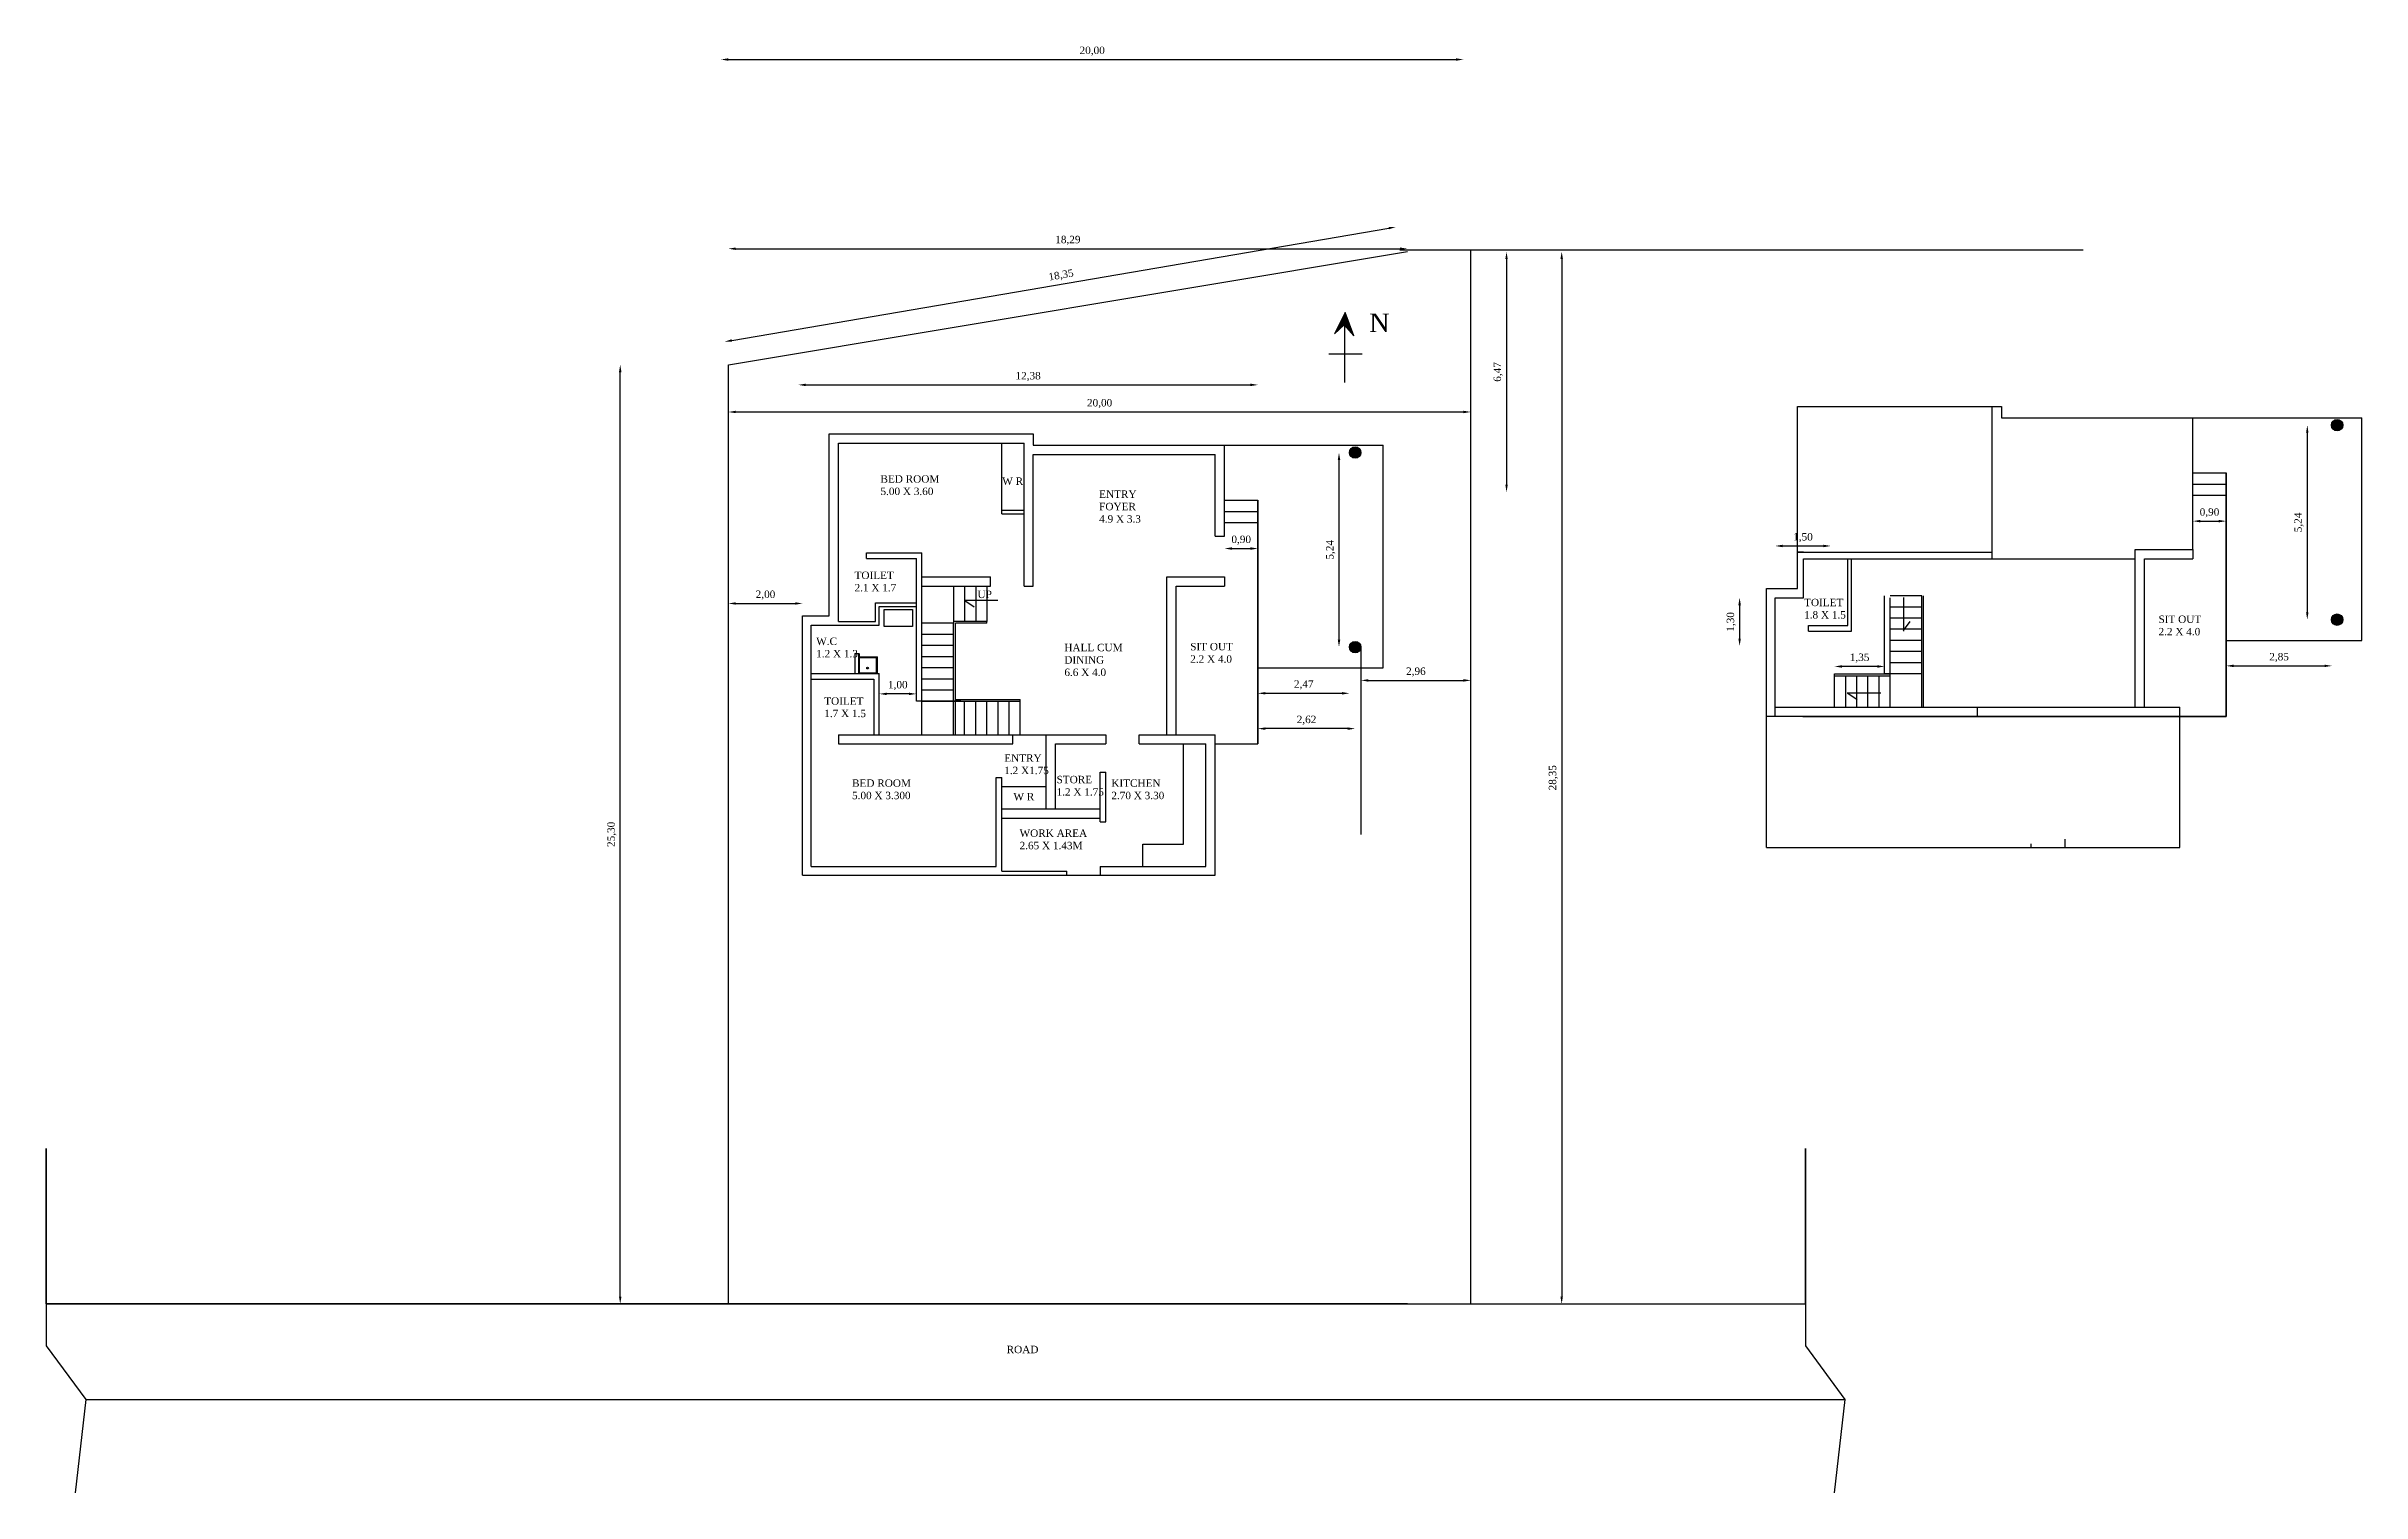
# Model space of a CAD drawing. Header units: millimetres. Extents: x -11 to 80, y 143 to 258.
# Drawn here: x -11 to 51.3, y 219.4 to 258.4 of the extents above; entities that cross this region are included whole.
import ezdxf

# ---------------------------------------------------------------- set-up
doc = ezdxf.new("R2010")
doc.units = ezdxf.units.MM
doc.styles.get("Standard").update_dxf_attribs({"font": 'times.ttf'})
doc.dimstyles.new('ISO-25', dxfattribs={"dimtxt": 0.2, "dimasz": 0.2, "dimexe": 1.25, "dimexo": 0.625, "dimgap": 0.1, "dimtad": 1, "dimzin": 1, "dimtxsty": 'Standard', "dimcen": 2.5, "dimse1": 1, "dimse2": 1, "dimazin": 0, "dimtfac": 1, "dimtmove": 0, "dimatfit": 3, "dimfxl": 0, "dimarcsym": 0})

msp = doc.modelspace()

# ---------------------------------------------------------------- texts
at = {"color": 1, "attachment_point": 1}
for s, insert, char_height, width in [('N', (24.617, 251.177), 0.5, 1.22061), ('BED ROOM\\P5.00 X 3.60', (11.449, 246.821), 0.2, 3.62116), ('W R', (14.73, 246.762), 0.2, 1.61091), ('ENTRY FOYER\\P4.9 X 3.3', (17.34, 246.412), 0.2, 1.61091), ('TOILET\\P2.1 X 1.7', (10.751, 244.226), 0.2, 1.61091), ('UP', (14.064, 243.712), 0.2, 0.48496), ('TOILET \\P1.8 X 1.5', (36.329, 243.494), 0.2, 1.61091), ('SIT OUT\\P2.2 X 4.0', (45.875, 243.042), 0.2, 1.61091), ('W.C\\P1.2 X 1.3', (9.717, 242.448), 0.2, 1.61091), ('HALL CUM DINING\\P6.6 X 4.0', (16.402, 242.28), 0.2, 1.61091), ('SIT OUT\\P2.2 X 4.0', (19.793, 242.304), 0.2, 1.61091), ('TOILET \\P1.7 X 1.5', (9.934, 240.838), 0.2, 1.61091), ('ENTRY\\P1.2 X1.75', (14.783, 239.302), 0.2, 1.61091), ('BED ROOM\\P5.00 X 3.300', (10.683, 238.628), 0.2, 3.62116), ('W R', (15.03, 238.263), 0.2, 1.61091), ('STORE\\P1.2 X 1.75', (16.193, 238.724), 0.2, 3.62116), ('KITCHEN\\P2.70 X 3.30', (17.668, 238.628), 0.2, 3.62116), ('WORK AREA 2.65 X 1.43M', (15.196, 237.28), 0.2, 2.07584), ('ROAD ', (14.847, 223.371), 0.2, 1.61091)]:
    msp.add_mtext(s, dxfattribs=dict(at, insert=insert, char_height=char_height, width=width))

# ---------------------------------------------------------------- blocks, each defined once
blk = doc.blocks.new('*D1')
at = {"color": 0, "lineweight": -2}
blk.add_line((12.216, 240.931), (11.616, 240.931), dxfattribs=at)
at = {"color": 0}
for points in [[(11.616, 240.964), (11.616, 240.898), (11.416, 240.931)], [(12.216, 240.964), (12.216, 240.898), (12.416, 240.931)]]:
    blk.add_solid(points, dxfattribs=at)
at = {"layer": 'Defpoints', "color": 0}
for p in [(11.416, 241.482), (11.416, 240.931), (12.416, 240.732)]:
    blk.add_point(p, dxfattribs=at)
at = {"color": 0, "insert": (11.916, 241.156), "char_height": 0.2, "attachment_point": 5}
blk.add_mtext('1,00', dxfattribs=at)
blk = doc.blocks.new('*D2')
at = {"color": 0, "lineweight": -2}
blk.add_line((20.916, 244.846), (21.416, 244.846), dxfattribs=at)
at = {"color": 0}
for points in [[(20.916, 244.88), (20.916, 244.813), (20.716, 244.846)], [(21.416, 244.88), (21.416, 244.813), (21.616, 244.846)]]:
    blk.add_solid(points, dxfattribs=at)
at = {"layer": 'Defpoints', "color": 0}
for p in [(20.716, 245.182), (21.616, 245.546), (21.616, 244.846)]:
    blk.add_point(p, dxfattribs=at)
at = {"color": 0, "insert": (21.166, 245.071), "char_height": 0.2, "attachment_point": 5}
blk.add_mtext('0,90', dxfattribs=at)
blk = doc.blocks.new('*D3')
at = {"color": 0, "lineweight": -2}
blk.add_line((21.816, 240.947), (23.885, 240.947), dxfattribs=at)
at = {"color": 0}
for points in [[(21.816, 240.98), (21.816, 240.914), (21.616, 240.947)], [(23.885, 240.98), (23.885, 240.914), (24.085, 240.947)]]:
    blk.add_solid(points, dxfattribs=at)
at = {"layer": 'Defpoints', "color": 0}
for p in [(24.085, 242.19), (21.616, 241.632), (24.085, 240.947)]:
    blk.add_point(p, dxfattribs=at)
at = {"color": 0, "insert": (22.85, 241.172), "char_height": 0.2, "attachment_point": 5}
blk.add_mtext('2,47', dxfattribs=at)
blk = doc.blocks.new('*D4')
at = {"color": 0, "lineweight": -2}
blk.add_line((9.436, 249.255), (21.416, 249.255), dxfattribs=at)
at = {"color": 0}
for points in [[(9.436, 249.288), (9.436, 249.222), (9.236, 249.255)], [(21.416, 249.288), (21.416, 249.222), (21.616, 249.255)]]:
    blk.add_solid(points, dxfattribs=at)
at = {"layer": 'Defpoints', "color": 0}
for p in [(21.616, 249.255), (9.236, 243.032), (21.616, 239.582)]:
    blk.add_point(p, dxfattribs=at)
at = {"color": 0, "insert": (15.426, 249.479), "char_height": 0.2, "attachment_point": 5}
blk.add_mtext('12,38', dxfattribs=at)
blk = doc.blocks.new('*D5')
at = {"color": 0, "lineweight": -2}
blk.add_line((7.552, 252.923), (25.442, 252.923), dxfattribs=at)
at = {"color": 0}
for points in [[(7.552, 252.957), (7.552, 252.89), (7.352, 252.923)], [(25.442, 252.957), (25.442, 252.89), (25.642, 252.923)]]:
    blk.add_solid(points, dxfattribs=at)
at = {"layer": 'Defpoints', "color": 0}
for p in [(25.642, 252.923), (25.642, 252.847), (7.352, 249.797)]:
    blk.add_point(p, dxfattribs=at)
at = {"color": 0, "insert": (16.497, 253.148), "char_height": 0.2, "attachment_point": 5}
blk.add_mtext('18,29', dxfattribs=at)
blk = doc.blocks.new('*D6')
at = {"color": 0, "lineweight": -2}
blk.add_line((23.8, 247.231), (23.8, 242.392), dxfattribs=at)
at = {"color": 0}
for points in [[(23.767, 247.231), (23.834, 247.231), (23.8, 247.431)], [(23.767, 242.392), (23.834, 242.392), (23.8, 242.192)]]:
    blk.add_solid(points, dxfattribs=at)
at = {"layer": 'Defpoints', "color": 0}
for p in [(24.603, 247.431), (23.8, 242.192), (24.603, 242.192)]:
    blk.add_point(p, dxfattribs=at)
at = {"color": 0, "insert": (23.576, 244.812), "char_height": 0.2, "attachment_point": 5, "rotation": 90}
blk.add_mtext('5,24', dxfattribs=at)
blk = doc.blocks.new('*D7')
at = {"color": 0, "lineweight": -2}
blk.add_line((28.313, 252.642), (28.313, 246.567), dxfattribs=at)
at = {"color": 0}
for points in [[(28.28, 252.642), (28.346, 252.642), (28.313, 252.842)], [(28.28, 246.567), (28.346, 246.567), (28.313, 246.367)]]:
    blk.add_solid(points, dxfattribs=at)
at = {"layer": 'Defpoints', "color": 0}
for p in [(25.735, 252.842), (25.735, 246.367), (28.313, 246.367)]:
    blk.add_point(p, dxfattribs=at)
at = {"color": 0, "insert": (28.088, 249.604), "char_height": 0.2, "attachment_point": 5, "rotation": 90}
blk.add_mtext('6,47', dxfattribs=at)
blk = doc.blocks.new('*D12')
at = {"color": 0, "lineweight": -2}
blk.add_line((7.443, 250.451), (25.139, 253.477), dxfattribs=at)
at = {"color": 0}
for points in [[(25.133, 253.51), (25.144, 253.445), (25.336, 253.511)], [(7.437, 250.484), (7.448, 250.419), (7.246, 250.418)]]:
    blk.add_solid(points, dxfattribs=at)
at = {"layer": 'Defpoints', "color": 0}
for p in [(25.336, 253.511), (25.442, 252.89), (7.352, 249.797)]:
    blk.add_point(p, dxfattribs=at)
at = {"color": 0, "insert": (16.316, 252.197), "char_height": 0.2, "attachment_point": 5, "rotation": 9.70383}
blk.add_mtext('18,35', dxfattribs=at)
blk = doc.blocks.new('*D13')
at = {"color": 0, "lineweight": -2}
blk.add_line((29.798, 252.647), (29.798, 224.697), dxfattribs=at)
at = {"color": 0}
for points in [[(29.765, 252.647), (29.832, 252.647), (29.798, 252.847)], [(29.765, 224.697), (29.832, 224.697), (29.798, 224.497)]]:
    blk.add_solid(points, dxfattribs=at)
at = {"layer": 'Defpoints', "color": 0}
for p in [(25.642, 252.847), (25.642, 224.497), (29.798, 224.497)]:
    blk.add_point(p, dxfattribs=at)
at = {"color": 0, "insert": (29.574, 238.672), "char_height": 0.2, "attachment_point": 5, "rotation": 90}
blk.add_mtext('28,35', dxfattribs=at)
blk = doc.blocks.new('*D14')
at = {"color": 0, "lineweight": -2}
blk.add_line((4.439, 224.697), (4.439, 249.597), dxfattribs=at)
at = {"color": 0}
for points in [[(4.406, 249.597), (4.473, 249.597), (4.439, 249.797)], [(4.406, 224.697), (4.473, 224.697), (4.439, 224.497)]]:
    blk.add_solid(points, dxfattribs=at)
at = {"layer": 'Defpoints', "color": 0}
for p in [(4.439, 249.797), (7.352, 249.797), (7.352, 224.497)]:
    blk.add_point(p, dxfattribs=at)
at = {"color": 0, "insert": (4.215, 237.147), "char_height": 0.2, "attachment_point": 5, "rotation": 90}
blk.add_mtext('25,30', dxfattribs=at)
blk = doc.blocks.new('*D15')
at = {"color": 0, "lineweight": -2}
blk.add_line((24.036, 239.995), (21.816, 239.995), dxfattribs=at)
at = {"color": 0}
for points in [[(21.816, 240.029), (21.816, 239.962), (21.616, 239.995)], [(24.036, 240.029), (24.036, 239.962), (24.236, 239.995)]]:
    blk.add_solid(points, dxfattribs=at)
at = {"layer": 'Defpoints', "color": 0}
for p in [(21.616, 246.146), (24.236, 243.032), (21.616, 239.995)]:
    blk.add_point(p, dxfattribs=at)
at = {"color": 0, "insert": (22.926, 240.22), "char_height": 0.2, "attachment_point": 5}
blk.add_mtext('2,62', dxfattribs=at)
blk = doc.blocks.new('*D31')
at = {"color": 0, "lineweight": -2}
blk.add_line((7.352, 258.02), (26.952, 258.02), dxfattribs=at)
at = {"color": 0}
for points in [[(7.352, 258.053), (7.352, 257.986), (7.152, 258.02)], [(26.952, 258.053), (26.952, 257.986), (27.152, 258.02)]]:
    blk.add_solid(points, dxfattribs=at)
at = {"layer": 'Defpoints', "color": 0}
for p in [(27.152, 258.02), (27.152, 247.828), (7.152, 244.735)]:
    blk.add_point(p, dxfattribs=at)
at = {"color": 0, "insert": (17.152, 258.244), "char_height": 0.2, "attachment_point": 5}
blk.add_mtext('20,00', dxfattribs=at)
blk = doc.blocks.new('*D51')
at = {"color": 0, "lineweight": -2}
blk.add_line((7.552, 248.525), (27.152, 248.525), dxfattribs=at)
at = {"color": 0}
for points in [[(7.552, 248.559), (7.552, 248.492), (7.352, 248.525)], [(27.152, 248.559), (27.152, 248.492), (27.352, 248.525)]]:
    blk.add_solid(points, dxfattribs=at)
at = {"layer": 'Defpoints', "color": 0}
for p in [(27.352, 252.89), (7.352, 249.797), (27.352, 248.525)]:
    blk.add_point(p, dxfattribs=at)
at = {"color": 0, "insert": (17.352, 248.75), "char_height": 0.2, "attachment_point": 5}
blk.add_mtext('20,00', dxfattribs=at)
blk = doc.blocks.new('*D52')
at = {"color": 0, "lineweight": -2}
blk.add_line((24.59, 241.295), (27.152, 241.295), dxfattribs=at)
at = {"color": 0}
for points in [[(24.59, 241.328), (24.59, 241.261), (24.39, 241.295)], [(27.152, 241.328), (27.152, 241.261), (27.352, 241.295)]]:
    blk.add_solid(points, dxfattribs=at)
at = {"layer": 'Defpoints', "color": 0}
for p in [(27.352, 252.89), (24.39, 242.192), (27.352, 241.295)]:
    blk.add_point(p, dxfattribs=at)
at = {"color": 0, "insert": (25.871, 241.519), "char_height": 0.2, "attachment_point": 5}
blk.add_mtext('2,96', dxfattribs=at)
blk = doc.blocks.new('*D53')
at = {"color": 0, "lineweight": -2}
blk.add_line((7.552, 243.367), (9.152, 243.367), dxfattribs=at)
at = {"color": 0}
for points in [[(7.552, 243.4), (7.552, 243.334), (7.352, 243.367)], [(9.152, 243.4), (9.152, 243.334), (9.352, 243.367)]]:
    blk.add_solid(points, dxfattribs=at)
at = {"layer": 'Defpoints', "color": 0}
for p in [(7.352, 249.797), (9.352, 243.367), (9.352, 243.032)]:
    blk.add_point(p, dxfattribs=at)
at = {"color": 0, "insert": (8.352, 243.592), "char_height": 0.2, "attachment_point": 5}
blk.add_mtext('2,00', dxfattribs=at)
blk = doc.blocks.new('*D63')
at = {"color": 0, "lineweight": -2}
blk.add_line((49.882, 247.97), (49.882, 243.131), dxfattribs=at)
at = {"color": 0}
for points in [[(49.849, 247.97), (49.915, 247.97), (49.882, 248.17)], [(49.849, 243.131), (49.915, 243.131), (49.882, 242.931)]]:
    blk.add_solid(points, dxfattribs=at)
at = {"layer": 'Defpoints', "color": 0}
for p in [(50.685, 248.17), (49.882, 242.931), (50.685, 242.931)]:
    blk.add_point(p, dxfattribs=at)
at = {"color": 0, "insert": (49.657, 245.55), "char_height": 0.2, "attachment_point": 5, "rotation": 90}
blk.add_mtext('5,24', dxfattribs=at)
blk = doc.blocks.new('*D64')
at = {"color": 0, "lineweight": -2}
blk.add_line((47.898, 241.686), (50.348, 241.686), dxfattribs=at)
at = {"color": 0}
for points in [[(47.898, 241.719), (47.898, 241.653), (47.698, 241.686)], [(50.348, 241.719), (50.348, 241.653), (50.548, 241.686)]]:
    blk.add_solid(points, dxfattribs=at)
at = {"layer": 'Defpoints', "color": 0}
for p in [(47.698, 242.371), (50.548, 242.371), (50.548, 241.686)]:
    blk.add_point(p, dxfattribs=at)
at = {"color": 0, "insert": (49.123, 241.91), "char_height": 0.2, "attachment_point": 5}
blk.add_mtext('2,85', dxfattribs=at)
blk = doc.blocks.new('*D65')
at = {"color": 0, "lineweight": -2}
blk.add_line((46.998, 245.585), (47.498, 245.585), dxfattribs=at)
at = {"color": 0}
for points in [[(46.998, 245.618), (46.998, 245.552), (46.798, 245.585)], [(47.498, 245.618), (47.498, 245.552), (47.698, 245.585)]]:
    blk.add_solid(points, dxfattribs=at)
at = {"layer": 'Defpoints', "color": 0}
for p in [(46.798, 245.921), (47.698, 246.285), (47.698, 245.585)]:
    blk.add_point(p, dxfattribs=at)
at = {"color": 0, "insert": (47.248, 245.81), "char_height": 0.2, "attachment_point": 5}
blk.add_mtext('0,90', dxfattribs=at)
blk = doc.blocks.new('*D66')
at = {"color": 0, "lineweight": -2}
blk.add_line((38.298, 241.67), (37.348, 241.67), dxfattribs=at)
at = {"color": 0}
for points in [[(37.348, 241.703), (37.348, 241.636), (37.148, 241.67)], [(38.298, 241.703), (38.298, 241.636), (38.498, 241.67)]]:
    blk.add_solid(points, dxfattribs=at)
at = {"layer": 'Defpoints', "color": 0}
for p in [(37.148, 241.67), (37.148, 241.471), (38.498, 241.471)]:
    blk.add_point(p, dxfattribs=at)
at = {"color": 0, "insert": (37.823, 241.894), "char_height": 0.2, "attachment_point": 5}
blk.add_mtext('1,35', dxfattribs=at)
blk = doc.blocks.new('*D61')
at = {"color": 0, "lineweight": -2}
blk.add_line((35.748, 244.915), (36.848, 244.915), dxfattribs=at)
at = {"color": 0}
for points in [[(35.748, 244.949), (35.748, 244.882), (35.548, 244.915)], [(36.848, 244.949), (36.848, 244.882), (37.048, 244.915)]]:
    blk.add_solid(points, dxfattribs=at)
at = {"layer": 'Defpoints', "color": 0}
for p in [(37.048, 244.915), (35.548, 242.221), (37.048, 242.221)]:
    blk.add_point(p, dxfattribs=at)
at = {"color": 0, "insert": (36.298, 245.14), "char_height": 0.2, "attachment_point": 5}
blk.add_mtext('1,50', dxfattribs=at)
blk = doc.blocks.new('*D62')
at = {"color": 0, "lineweight": -2}
blk.add_line((34.591, 243.321), (34.591, 242.421), dxfattribs=at)
at = {"color": 0}
for points in [[(34.558, 243.321), (34.624, 243.321), (34.591, 243.521)], [(34.558, 242.421), (34.624, 242.421), (34.591, 242.221)]]:
    blk.add_solid(points, dxfattribs=at)
at = {"layer": 'Defpoints', "color": 0}
for p in [(35.548, 243.521), (34.591, 242.221), (35.548, 242.221)]:
    blk.add_point(p, dxfattribs=at)
at = {"color": 0, "insert": (34.367, 242.871), "char_height": 0.2, "attachment_point": 5, "rotation": 90}
blk.add_mtext('1,30', dxfattribs=at)

# ---------------------------------------------------------------- dimensions: what is measured, and where the dimension line sits
at = {"color": 1}
for base, p1, p2, picture, middle in [((27.152, 258.02), (7.152, 244.735), (27.152, 247.828), '*D31', (17.152, 258.244)), ((25.642, 252.923), (7.352, 249.797), (25.642, 252.847), '*D5', (16.497, 253.148)), ((27.352, 248.525), (7.352, 249.797), (27.352, 252.89), '*D51', (17.352, 248.75)), ((27.352, 241.295), (24.39, 242.192), (27.352, 252.89), '*D52', (25.871, 241.519)), ((9.352, 243.367), (7.352, 249.797), (9.352, 243.032), '*D53', (8.352, 243.592)), ((21.616, 249.255), (9.236, 243.032), (21.616, 239.582), '*D4', (15.426, 249.479)), ((21.616, 239.995), (24.236, 243.032), (21.616, 246.146), '*D15', (22.926, 240.22)), ((47.698, 245.585), (46.798, 245.921), (47.698, 246.285), '*D65', (47.248, 245.81)), ((21.616, 244.846), (20.716, 245.182), (21.616, 245.546), '*D2', (21.166, 245.071)), ((37.048, 244.915), (35.548, 242.221), (37.048, 242.221), '*D61', (36.298, 245.14)), ((24.085, 240.947), (21.616, 241.632), (24.085, 242.19), '*D3', (22.85, 241.172)), ((37.148, 241.67), (38.498, 241.471), (37.148, 241.471), '*D66', (37.823, 241.894)), ((50.548, 241.686), (47.698, 242.371), (50.548, 242.371), '*D64', (49.123, 241.91)), ((11.416, 240.931), (12.416, 240.732), (11.416, 241.482), '*D1', (11.916, 241.156))]:
    dim = msp.add_linear_dim(base=base, p1=p1, p2=p2, dimstyle='ISO-25', dxfattribs=at)
    dim.commit()
    dim.dimension.update_dxf_attribs({"geometry": picture, "text_midpoint": middle})
dim = msp.add_linear_dim(base=(25.336, 253.511), p1=(7.352, 249.797), p2=(25.442, 252.89), angle=9.70383, dimstyle='ISO-25', dxfattribs=at)
dim.commit()
dim.dimension.update_dxf_attribs({"geometry": '*D12', "text_midpoint": (16.354, 251.975), "dimtype": 161})
dim = msp.add_aligned_dim(p1=(25.642, 252.847), p2=(25.642, 224.497), distance=4.156, dimstyle='ISO-25', dxfattribs=at)
dim.commit()
dim.dimension.update_dxf_attribs({"geometry": '*D13', "text_midpoint": (29.574, 238.672)})
for base, p1, p2, picture, middle in [((28.313, 246.3672), (25.7349, 252.8416), (25.7349, 246.3672), '*D7', (28.0884, 249.6044)), ((4.439, 249.797), (7.352, 224.497), (7.352, 249.797), '*D14', (4.215, 237.147)), ((49.882, 242.931), (50.685, 248.17), (50.685, 242.931), '*D63', (49.657, 245.55)), ((23.8, 242.192), (24.603, 247.431), (24.603, 242.192), '*D6', (23.576, 244.812)), ((34.591, 242.221), (35.548, 243.521), (35.548, 242.221), '*D62', (34.367, 242.871))]:
    dim = msp.add_linear_dim(base=base, p1=p1, p2=p2, angle=90, dimstyle='ISO-25', dxfattribs=at)
    dim.commit()
    dim.dimension.update_dxf_attribs({"geometry": picture, "text_midpoint": middle})

# ---------------------------------------------------------------- hatches: boundary and pattern name
for points in [[(23.97, 251.205), (23.683, 250.631), (23.942, 250.875), (24.2, 250.574)], [(50.839, 248.17, 0.789139), (50.548, 248.239), (50.548, 248.1, 0.789139)], [(24.39, 247.431, 0.789139), (24.099, 247.501), (24.099, 247.362, 0.789139)], [(50.839, 242.931, 0.789139), (50.548, 243.001), (50.548, 242.862, 0.789139)], [(24.39, 242.192, 0.789139), (24.099, 242.262), (24.099, 242.123, 0.789139)]]:
    msp.add_hatch(color=1).paths.add_polyline_path(points)

# ---------------------------------------------------------------- linework, layer by layer
at = {"color": 1}
for p, q in [((7.352, 249.797), (25.642, 252.847)), ((25.442, 252.89), (43.842, 252.89)), ((27.352, 224.497), (27.352, 252.89)), ((23.97, 251.205), (23.683, 250.631)), ((23.683, 250.631), (23.942, 250.875)), ((23.942, 250.875), (24.2, 250.574)), ((23.945, 250.858), (23.945, 249.318)), ((24.2, 250.574), (23.97, 251.205)), ((7.352, 224.497), (7.352, 249.797)), ((23.53, 250.088), (24.42, 250.088)), ((36.148, 243.771), (36.148, 248.671)), ((36.148, 248.671), (41.648, 248.671)), ((41.398, 244.571), (41.398, 248.671)), ((41.648, 248.671), (41.648, 248.371)), ((41.648, 248.371), (46.798, 248.371)), ((46.798, 244.821), (46.798, 248.371)), ((46.798, 248.371), (51.348, 248.371)), ((46.798, 245.921), (46.798, 248.371)), ((51.348, 242.371), (51.348, 248.371)), ((51.348, 242.371), (51.348, 248.371)), ((10.066, 247.932), (15.566, 247.932)), ((10.066, 243.032), (10.066, 247.932)), ((10.316, 247.682), (15.316, 247.682)), ((10.316, 242.882), (10.316, 247.682)), ((14.716, 245.782), (14.716, 247.682)), ((15.316, 243.832), (15.316, 247.682)), ((15.566, 247.932), (15.566, 247.632)), ((15.566, 247.632), (20.716, 247.632)), ((20.716, 245.182), (20.716, 247.632)), ((20.716, 247.632), (24.99, 247.632)), ((24.99, 241.632), (24.99, 247.632)), ((24.99, 241.632), (24.99, 247.632)), ((15.566, 243.832), (15.566, 247.382)), ((15.566, 247.382), (20.466, 247.382)), ((20.466, 245.182), (20.466, 247.382)), ((46.811, 246.885), (47.698, 246.885)), ((46.811, 246.585), (47.698, 246.585)), ((47.698, 240.321), (47.698, 246.885)), ((47.698, 246.885), (47.698, 240.321)), ((14.716, 245.882), (15.316, 245.882)), ((14.716, 245.782), (15.316, 245.782)), ((20.729, 246.146), (21.616, 246.146)), ((20.729, 245.846), (21.616, 245.846)), ((21.616, 246.146), (21.616, 239.582)), ((21.616, 239.582), (21.616, 246.146)), ((46.811, 246.285), (47.698, 246.285)), ((20.466, 245.182), (20.716, 245.182)), ((20.729, 245.546), (21.616, 245.546)), ((11.07, 244.732), (12.226, 244.732)), ((11.07, 244.582), (11.07, 244.732)), ((11.07, 244.582), (12.226, 244.582)), ((12.226, 244.732), (12.566, 244.732)), ((12.226, 244.732), (12.566, 244.732)), ((12.226, 244.582), (12.416, 244.582)), ((12.416, 242.932), (12.416, 244.582)), ((12.566, 242.782), (12.566, 244.732)), ((36.308, 244.745), (36.148, 244.745)), ((36.148, 244.745), (41.398, 244.745)), ((36.308, 244.571), (45.248, 244.571)), ((36.308, 244.416), (36.308, 244.571)), ((37.508, 242.771), (37.508, 244.571)), ((37.508, 242.771), (37.508, 244.571)), ((37.608, 242.621), (37.608, 244.571)), ((45.248, 244.821), (46.798, 244.821)), ((45.248, 240.571), (45.248, 244.821)), ((45.498, 244.571), (46.798, 244.571)), ((45.498, 240.571), (45.498, 244.571)), ((46.798, 244.821), (46.798, 244.571)), ((12.566, 244.082), (14.416, 244.082)), ((14.416, 243.832), (14.416, 244.082)), ((19.166, 239.832), (19.166, 244.082)), ((19.166, 244.082), (20.716, 244.082)), ((20.716, 244.082), (20.716, 243.832)), ((36.308, 243.521), (36.308, 244.416)), ((11.316, 243.382), (12.416, 243.382)), ((11.316, 242.882), (11.316, 243.382)), ((11.416, 243.282), (12.416, 243.282)), ((11.416, 242.782), (11.416, 243.282)), ((12.416, 240.732), (12.416, 243.832)), ((12.566, 243.832), (14.416, 243.832)), ((12.566, 239.832), (12.566, 243.832)), ((13.416, 243.832), (13.416, 242.832)), ((14.612, 243.446), (13.705, 243.446)), ((13.716, 243.832), (13.716, 242.882)), ((13.72, 243.446), (13.971, 243.274)), ((14.016, 243.832), (14.016, 242.882)), ((14.316, 243.832), (14.316, 242.882)), ((15.316, 243.832), (15.566, 243.832)), ((19.416, 239.832), (19.416, 243.832)), ((19.416, 243.832), (20.716, 243.832)), ((35.318, 243.771), (36.148, 243.771)), ((35.318, 236.791), (35.318, 243.771)), ((35.548, 240.321), (35.548, 243.521)), ((35.548, 243.521), (36.308, 243.521)), ((38.498, 241.471), (38.498, 243.571)), ((39.498, 243.571), (38.648, 243.571)), ((38.648, 240.571), (38.648, 243.521)), ((39.498, 243.271), (38.648, 243.271)), ((38.77, 243.571), (38.77, 243.571)), ((39.01, 243.527), (39.01, 242.619)), ((39.498, 240.571), (39.498, 243.571)), ((39.548, 240.571), (39.548, 243.571)), ((39.548, 240.571), (39.548, 243.571)), ((9.352, 236.052), (9.352, 243.032)), ((9.352, 243.032), (10.066, 243.032)), ((9.352, 236.052), (9.352, 243.032)), ((9.582, 242.782), (11.416, 242.782)), ((9.582, 236.282), (9.582, 242.782)), ((10.316, 242.882), (11.316, 242.882)), ((13.416, 242.832), (12.566, 242.832)), ((12.688, 242.832), (12.688, 242.832)), ((14.316, 242.882), (13.416, 242.882)), ((13.416, 239.832), (13.416, 242.832)), ((13.466, 239.832), (13.466, 242.832)), ((13.466, 239.832), (13.466, 242.832)), ((14.316, 242.832), (13.466, 242.832)), ((14.316, 242.832), (14.316, 242.882)), ((36.448, 242.621), (36.448, 242.771)), ((36.448, 242.771), (37.508, 242.771)), ((36.448, 242.771), (37.048, 242.771)), ((36.448, 242.621), (37.608, 242.621)), ((39.498, 242.971), (38.648, 242.971)), ((39.498, 242.671), (38.648, 242.671)), ((39.01, 242.635), (39.182, 242.885)), ((10.766, 241.482), (10.766, 242.022)), ((10.766, 242.022), (10.866, 242.022)), ((10.766, 242.022), (10.866, 242.022)), ((10.866, 241.482), (10.866, 242.022)), ((10.886, 241.482), (10.886, 242.022)), ((13.416, 242.532), (12.566, 242.532)), ((13.416, 242.232), (12.566, 242.232)), ((24.39, 242.192), (24.39, 237.144)), ((39.498, 242.371), (38.648, 242.371)), ((39.498, 242.071), (38.648, 242.071)), ((47.698, 242.371), (51.348, 242.371)), ((9.582, 241.482), (11.416, 241.482)), ((10.886, 241.932), (11.366, 241.932)), ((10.886, 241.912), (11.346, 241.912)), ((10.886, 241.502), (11.346, 241.502)), ((11.346, 241.482), (11.346, 241.912)), ((11.366, 241.482), (11.366, 241.932)), ((11.416, 239.832), (11.416, 241.482)), ((13.416, 241.932), (12.566, 241.932)), ((13.416, 241.632), (12.566, 241.632)), ((21.616, 241.632), (24.99, 241.632)), ((37.148, 241.471), (38.648, 241.471)), ((37.148, 240.571), (37.148, 241.471)), ((37.148, 241.421), (38.648, 241.421)), ((37.448, 240.571), (37.448, 241.421)), ((37.748, 240.571), (37.748, 241.421)), ((38.048, 240.571), (38.048, 241.421)), ((38.348, 240.571), (38.348, 241.421)), ((38.648, 241.471), (38.498, 241.471)), ((39.498, 241.771), (38.648, 241.771)), ((39.498, 241.471), (38.648, 241.471)), ((9.582, 241.332), (11.266, 241.332)), ((11.266, 241.332), (11.266, 239.832)), ((13.416, 241.332), (12.566, 241.332)), ((13.416, 241.032), (12.566, 241.032)), ((13.466, 240.782), (15.216, 240.782)), ((15.216, 239.832), (15.216, 240.782)), ((38.398, 240.955), (37.49, 240.955)), ((37.506, 240.955), (37.756, 240.783)), ((12.566, 240.732), (12.416, 240.732)), ((12.566, 240.732), (15.216, 240.732)), ((13.616, 240.732), (12.566, 240.732)), ((13.716, 239.832), (13.716, 240.732)), ((14.016, 239.832), (14.016, 240.732)), ((14.316, 239.832), (14.316, 240.732)), ((14.616, 239.832), (14.616, 240.732)), ((14.916, 239.832), (14.916, 240.732)), ((47.698, 240.321), (35.318, 240.321)), ((35.548, 240.571), (44.398, 240.571)), ((36.298, 240.321), (47.698, 240.321)), ((40.998, 240.321), (40.998, 240.571)), ((44.398, 240.571), (46.448, 240.571)), ((46.448, 236.791), (46.448, 240.571)), ((46.448, 240.321), (47.698, 240.321)), ((10.316, 239.832), (17.516, 239.832)), ((10.316, 239.832), (10.316, 239.582)), ((10.316, 239.582), (15.016, 239.582)), ((15.016, 239.582), (15.016, 239.832)), ((15.916, 237.832), (15.916, 239.832)), ((16.166, 237.832), (16.166, 239.582)), ((16.166, 239.582), (17.516, 239.582)), ((17.516, 239.832), (17.516, 239.582)), ((18.416, 239.582), (18.416, 239.832)), ((18.416, 239.832), (20.466, 239.832)), ((18.416, 239.582), (20.216, 239.582)), ((19.616, 236.882), (19.616, 239.582)), ((20.216, 236.282), (20.216, 239.582)), ((20.466, 236.052), (20.466, 239.832)), ((20.466, 239.582), (21.616, 239.582)), ((14.566, 236.282), (14.566, 238.682)), ((14.566, 238.682), (14.716, 238.682)), ((14.716, 236.152), (14.716, 238.682)), ((14.716, 238.432), (15.916, 238.432)), ((17.366, 237.482), (17.366, 238.822)), ((17.366, 237.832), (17.366, 238.822)), ((17.366, 238.822), (17.516, 238.822)), ((17.516, 237.482), (17.516, 238.822)), ((14.716, 237.832), (17.366, 237.832)), ((14.716, 237.582), (17.366, 237.582)), ((17.366, 237.482), (17.516, 237.482)), ((43.348, 237.021), (43.348, 236.791)), ((18.516, 236.282), (18.516, 236.882)), ((18.516, 236.882), (19.616, 236.882)), ((35.318, 236.791), (46.448, 236.791)), ((42.448, 236.791), (42.448, 236.891)), ((42.448, 236.791), (42.448, 236.891)), ((9.352, 236.052), (20.466, 236.052)), ((9.582, 236.282), (14.566, 236.282)), ((9.582, 236.282), (14.566, 236.282)), ((14.716, 236.152), (16.466, 236.152)), ((16.466, 236.052), (16.466, 236.152)), ((16.466, 236.052), (16.466, 236.152)), ((17.366, 236.282), (20.216, 236.282)), ((17.366, 236.282), (17.366, 236.052)), ((17.516, 236.282), (20.216, 236.282)), ((-11.02, 224.497), (-11.02, 228.689)), ((-11.02, 228.689), (-11.02, 223.367)), ((36.365, 228.689), (36.365, 223.367)), ((36.365, 224.497), (36.365, 228.689)), ((7.352, 224.497), (-11.02, 224.497)), ((-11.02, 224.497), (36.365, 224.497)), ((25.642, 224.497), (7.352, 224.497)), ((-11.02, 223.367), (-9.956, 221.922)), ((36.365, 223.367), (37.428, 221.922)), ((-9.956, 221.922), (-10.242, 219.413)), ((-9.956, 221.922), (37.428, 221.922)), ((37.428, 221.922), (37.142, 219.413))]:
    msp.add_line(p, q, dxfattribs=at)
msp.add_lwpolyline([(11.55, 243.202), (12.308, 243.202), (12.308, 242.749), (11.55, 242.749)], close=True, dxfattribs=at)
for centre, radius in [((50.685, 248.17), 0.154), ((24.236, 247.431), 0.154), ((50.685, 242.931), 0.154), ((24.236, 242.192), 0.154), ((11.103, 241.626), 0.024)]:
    msp.add_circle(centre, radius, dxfattribs=at)

msp.set_redraw_order([(e.dxf.handle, doc.entitydb.next_handle()) for e in msp.query("TEXT MTEXT ATTDEF DIMENSION ARC_DIMENSION")])  # texts and dimensions are drawn at this point

doc.saveas('drawing.dxf')
